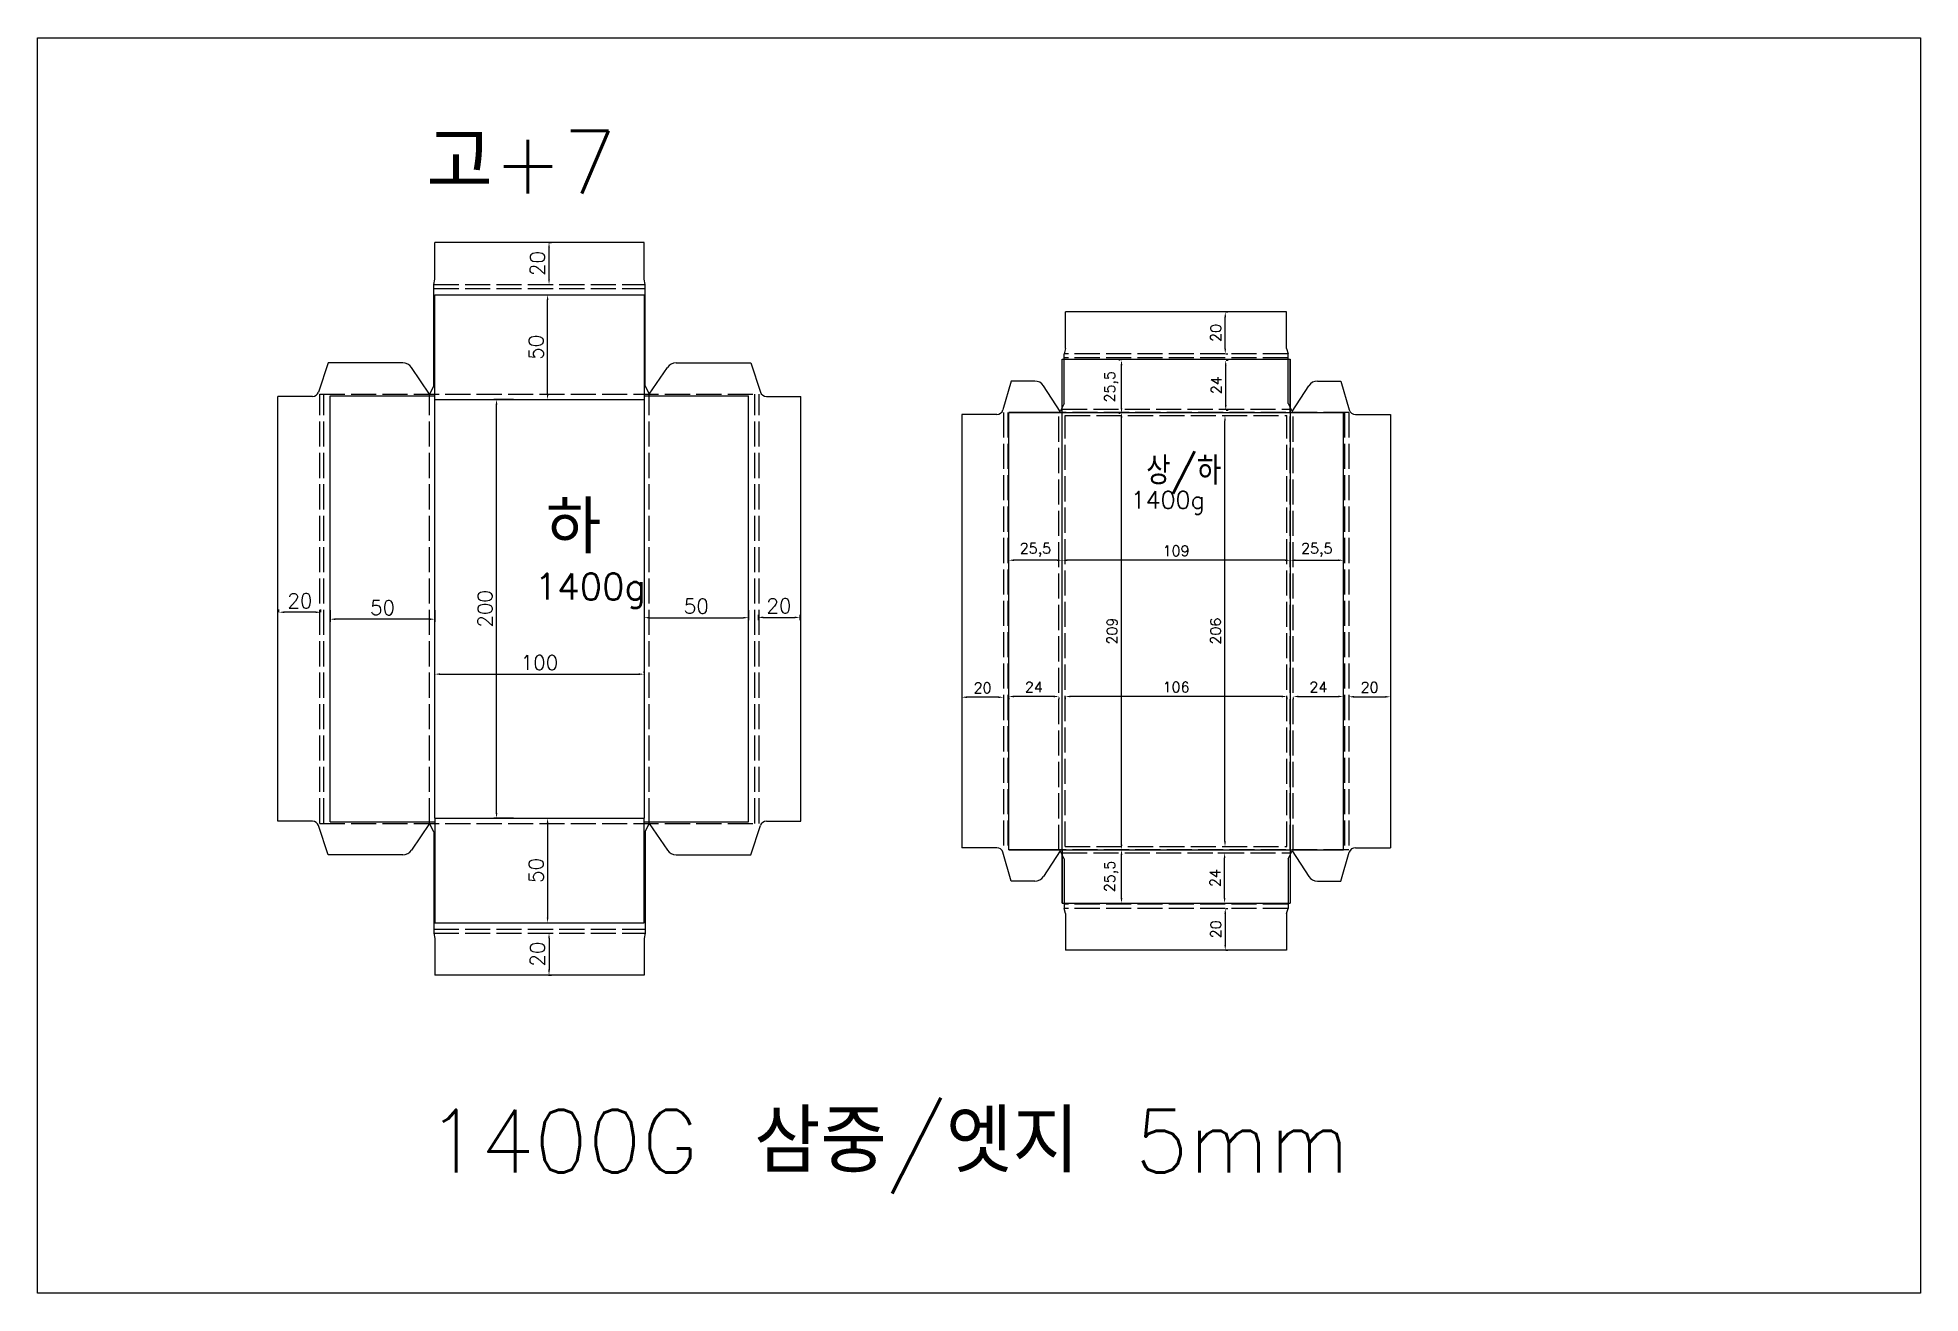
# Model space of a CAD drawing. Header units: millimetres. Extents: x 2179 to 11229, y 1198 to 3756.
# Drawn here: x 8029 to 8929, y 1435 to 2035 of the extents above; entities that cross this region are included whole.
import ezdxf

# ---------------------------------------------------------------- set-up
doc = ezdxf.new("R2010")
doc.units = ezdxf.units.MM
doc.linetypes.add('ACAD_ISO02W100', pattern=[15, 12, -3])
for name, color, linetype in [('기지', 7, 'Continuous'), ('인쇄지', 7, 'Continuous'), ('치수', 7, 'Continuous')]:
    doc.layers.add(name, color=color, linetype=linetype)
doc.styles.add('FHG', font='TXT.shx', dxfattribs={"height": 0.18, "bigfont": 'whgtxt.shx'})
doc.styles.get("Standard").update_dxf_attribs({"font": 'txt.shx', "bigfont": 'zfhg.shx'})
doc.dimstyles.new('ISO-25', dxfattribs={"dimtxt": 2.5, "dimasz": 2.5, "dimexe": 1.25, "dimexo": 0.625, "dimtad": 1, "dimtxsty": 'Standard', "dimcen": 2.5, "dimadec": 0, "dimazin": 0, "dimtfac": 1, "dimtmove": 0, "dimatfit": 3, "dimfxl": 0, "dimarcsym": 0})

msp = doc.modelspace()

# ---------------------------------------------------------------- texts
at = {"style": 'FHG'}
for s, p in [('고+7', (8214.727, 1960.72)), ('1400G 삼중/엣지 5mm', (8214.727, 1492.883))]:
    msp.add_text(s, height=30, dxfattribs=at).set_placement(p)
at = {"layer": '기지', "color": 1}
msp.add_text('상/하', height=13.3333, dxfattribs=at).set_placement((8558.759, 1821.627))
at = {"layer": '기지', "color": 1, "style": 'FHG'}
for s, height, p in [('1400g', 8.3333, (8551.372, 1810.128)), ('하', 25, (8271.784, 1788.763)), ('1400g', 12.5, (8266.503, 1766.665))]:
    msp.add_text(s, height=height, dxfattribs=at).set_placement(p)

# ---------------------------------------------------------------- blocks, each defined once
blk = doc.blocks.new('*D540')
at = {"layer": 'DEFPOINTS', "color": 0}
for p in [(8546.65, 1647.12), (8546.94, 1647.12), (8546.65, 1621.62)]:
    blk.add_point(p, dxfattribs=at)
at = {"layer": '치수', "color": 0, "lineweight": -2}
for p, q in [((8547.27, 1647.12), (8548.19, 1647.12)), ((8546.94, 1624.12), (8546.94, 1644.62)), ((8547.27, 1621.62), (8548.19, 1621.62))]:
    blk.add_line(p, q, dxfattribs=at)
at = {"layer": '치수', "color": 0}
for points in [[(8546.52, 1644.62), (8547.36, 1644.62), (8546.94, 1647.12)], [(8546.52, 1624.12), (8547.36, 1624.12), (8546.94, 1621.62)]]:
    blk.add_solid(points, dxfattribs=at)
at = {"layer": '치수', "color": 0, "insert": (8542.02, 1634.37), "char_height": 5, "attachment_point": 5, "rotation": 90}
blk.add_mtext('25,5', dxfattribs=at)
blk = doc.blocks.new('*D539')
at = {"layer": 'DEFPOINTS', "color": 0}
for p in [(8592.31, 1645.62), (8596.23, 1645.62), (8592.31, 1621.62)]:
    blk.add_point(p, dxfattribs=at)
at = {"layer": '치수', "color": 0, "lineweight": -2}
for p, q in [((8592.93, 1645.62), (8597.48, 1645.62)), ((8596.23, 1624.12), (8596.23, 1643.12)), ((8592.93, 1621.62), (8597.48, 1621.62))]:
    blk.add_line(p, q, dxfattribs=at)
at = {"layer": '치수', "color": 0}
for points in [[(8595.81, 1643.12), (8596.64, 1643.12), (8596.23, 1645.62)], [(8595.81, 1624.12), (8596.64, 1624.12), (8596.23, 1621.62)]]:
    blk.add_solid(points, dxfattribs=at)
at = {"layer": '치수', "color": 0, "insert": (8591.73, 1633.62), "char_height": 5, "attachment_point": 5, "rotation": 90}
blk.add_mtext('24', dxfattribs=at)
blk = doc.blocks.new('*D541')
at = {"layer": 'DEFPOINTS', "color": 0}
for p in [(8596.22, 1619.12), (8596.22, 1599.12), (8596.54, 1599.12)]:
    blk.add_point(p, dxfattribs=at)
at = {"layer": '치수', "color": 0, "lineweight": -2}
for p, q in [((8596.54, 1616.62), (8596.54, 1601.62)), ((8596.84, 1619.12), (8597.79, 1619.12)), ((8596.84, 1599.12), (8597.79, 1599.12))]:
    blk.add_line(p, q, dxfattribs=at)
at = {"layer": '치수', "color": 0}
for points in [[(8596.13, 1616.62), (8596.96, 1616.62), (8596.54, 1619.12)], [(8596.13, 1601.62), (8596.96, 1601.62), (8596.54, 1599.12)]]:
    blk.add_solid(points, dxfattribs=at)
at = {"layer": '치수', "color": 0, "insert": (8592.04, 1609.12), "char_height": 5, "attachment_point": 5, "rotation": 90}
blk.add_mtext('20', dxfattribs=at)
blk = doc.blocks.new('*D534')
at = {"layer": 'DEFPOINTS', "color": 0}
for p in [(8596.41, 1881.12), (8596.75, 1881.12), (8596.41, 1857.12)]:
    blk.add_point(p, dxfattribs=at)
at = {"layer": '치수', "color": 0, "lineweight": -2}
for p, q in [((8597.04, 1881.12), (8598, 1881.12)), ((8596.75, 1859.62), (8596.75, 1878.62)), ((8597.04, 1857.12), (8598, 1857.12))]:
    blk.add_line(p, q, dxfattribs=at)
at = {"layer": '치수', "color": 0}
for points in [[(8596.33, 1878.62), (8597.17, 1878.62), (8596.75, 1881.12)], [(8596.33, 1859.62), (8597.17, 1859.62), (8596.75, 1857.12)]]:
    blk.add_solid(points, dxfattribs=at)
at = {"layer": '치수', "color": 0, "insert": (8592.25, 1869.12), "char_height": 5, "attachment_point": 5, "rotation": 90}
blk.add_mtext('24', dxfattribs=at)
blk = doc.blocks.new('*D533')
at = {"layer": 'DEFPOINTS', "color": 0}
for p in [(8546.94, 1881.12), (8546.94, 1881.12), (8546.94, 1855.62)]:
    blk.add_point(p, dxfattribs=at)
at = {"layer": '치수', "color": 0, "lineweight": -2}
for p, q in [((8546.32, 1881.12), (8545.69, 1881.12)), ((8546.94, 1858.12), (8546.94, 1878.62)), ((8546.32, 1855.62), (8545.69, 1855.62))]:
    blk.add_line(p, q, dxfattribs=at)
at = {"layer": '치수', "color": 0}
for points in [[(8546.52, 1878.62), (8547.36, 1878.62), (8546.94, 1881.12)], [(8546.52, 1858.12), (8547.36, 1858.12), (8546.94, 1855.62)]]:
    blk.add_solid(points, dxfattribs=at)
at = {"layer": '치수', "color": 0, "insert": (8542.02, 1868.37), "char_height": 5, "attachment_point": 5, "rotation": 90}
blk.add_mtext('25,5', dxfattribs=at)
blk = doc.blocks.new('*D544')
at = {"layer": 'DEFPOINTS', "color": 0}
for p in [(8655.54, 1720.33), (8675.54, 1720.33), (8675.54, 1720.23)]:
    blk.add_point(p, dxfattribs=at)
at = {"layer": '치수', "color": 0, "lineweight": -2}
for p, q in [((8655.54, 1719.71), (8655.54, 1718.98)), ((8658.04, 1720.23), (8673.04, 1720.23)), ((8675.54, 1719.71), (8675.54, 1718.98))]:
    blk.add_line(p, q, dxfattribs=at)
at = {"layer": '치수', "color": 0}
for points in [[(8658.04, 1720.64), (8658.04, 1719.81), (8655.54, 1720.23)], [(8673.04, 1720.64), (8673.04, 1719.81), (8675.54, 1720.23)]]:
    blk.add_solid(points, dxfattribs=at)
at = {"layer": '치수', "color": 0, "insert": (8665.54, 1724.73), "char_height": 5, "attachment_point": 5}
blk.add_mtext('20', dxfattribs=at)
blk = doc.blocks.new('*D530')
at = {"layer": 'DEFPOINTS', "color": 0}
for p in [(8546.94, 1856.12), (8546.94, 1856.12), (8546.65, 1647.12)]:
    blk.add_point(p, dxfattribs=at)
at = {"layer": '치수', "color": 0, "lineweight": -2}
for p, q in [((8546.32, 1856.12), (8545.69, 1856.12)), ((8546.94, 1649.62), (8546.94, 1853.62)), ((8547.27, 1647.12), (8548.19, 1647.12))]:
    blk.add_line(p, q, dxfattribs=at)
at = {"layer": '치수', "color": 0}
for points in [[(8546.52, 1853.62), (8547.36, 1853.62), (8546.94, 1856.12)], [(8546.52, 1649.62), (8547.36, 1649.62), (8546.94, 1647.12)]]:
    blk.add_solid(points, dxfattribs=at)
at = {"layer": '치수', "color": 0, "insert": (8542.44, 1751.62), "char_height": 5, "attachment_point": 5, "rotation": 90}
blk.add_mtext('209', dxfattribs=at)
blk = doc.blocks.new('*D529')
at = {"layer": 'DEFPOINTS', "color": 0}
for p in [(8596.23, 1854.62), (8596.41, 1854.62), (8596.23, 1648.62)]:
    blk.add_point(p, dxfattribs=at)
at = {"layer": '치수', "color": 0, "lineweight": -2}
for p, q in [((8596.85, 1854.62), (8597.66, 1854.62)), ((8596.41, 1651.12), (8596.41, 1852.12)), ((8596.85, 1648.62), (8597.66, 1648.62))]:
    blk.add_line(p, q, dxfattribs=at)
at = {"layer": '치수', "color": 0}
for points in [[(8596, 1852.12), (8596.83, 1852.12), (8596.41, 1854.62)], [(8596, 1651.12), (8596.83, 1651.12), (8596.41, 1648.62)]]:
    blk.add_solid(points, dxfattribs=at)
at = {"layer": '치수', "color": 0, "insert": (8591.91, 1751.62), "char_height": 5, "attachment_point": 5, "rotation": 90}
blk.add_mtext('206', dxfattribs=at)
blk = doc.blocks.new('*D538')
at = {"layer": 'DEFPOINTS', "color": 0}
for p in [(8470.54, 1720.12), (8470.54, 1720.01), (8490.54, 1720.12)]:
    blk.add_point(p, dxfattribs=at)
at = {"layer": '치수', "color": 0, "lineweight": -2}
for p, q in [((8470.54, 1719.49), (8470.54, 1718.76)), ((8488.04, 1720.01), (8473.04, 1720.01)), ((8490.54, 1719.49), (8490.54, 1718.76))]:
    blk.add_line(p, q, dxfattribs=at)
at = {"layer": '치수', "color": 0}
for points in [[(8473.04, 1720.43), (8473.04, 1719.6), (8470.54, 1720.01)], [(8488.04, 1720.43), (8488.04, 1719.6), (8490.54, 1720.01)]]:
    blk.add_solid(points, dxfattribs=at)
at = {"layer": '치수', "color": 0, "insert": (8480.54, 1724.51), "char_height": 5, "attachment_point": 5}
blk.add_mtext('20', dxfattribs=at)
blk = doc.blocks.new('*D536')
at = {"layer": 'DEFPOINTS', "color": 0}
for p in [(8493.04, 1720.37), (8493.04, 1720.37), (8517.04, 1720.45)]:
    blk.add_point(p, dxfattribs=at)
at = {"layer": '치수', "color": 0, "lineweight": -2}
for p, q in [((8493.04, 1719.75), (8493.04, 1719.12)), ((8514.54, 1720.37), (8495.54, 1720.37)), ((8517.04, 1719.82), (8517.04, 1719.12))]:
    blk.add_line(p, q, dxfattribs=at)
at = {"layer": '치수', "color": 0}
for points in [[(8495.54, 1720.79), (8495.54, 1719.95), (8493.04, 1720.37)], [(8514.54, 1720.79), (8514.54, 1719.95), (8517.04, 1720.37)]]:
    blk.add_solid(points, dxfattribs=at)
at = {"layer": '치수', "color": 0, "insert": (8505.04, 1724.87), "char_height": 5, "attachment_point": 5}
blk.add_mtext('24', dxfattribs=at)
blk = doc.blocks.new('*D531')
at = {"layer": 'DEFPOINTS', "color": 0}
for p in [(8520.04, 1720.47), (8520.04, 1720.37), (8626.04, 1720.47)]:
    blk.add_point(p, dxfattribs=at)
at = {"layer": '치수', "color": 0, "lineweight": -2}
for p, q in [((8520.04, 1719.85), (8520.04, 1719.12)), ((8623.54, 1720.37), (8522.54, 1720.37)), ((8626.04, 1719.85), (8626.04, 1719.12))]:
    blk.add_line(p, q, dxfattribs=at)
at = {"layer": '치수', "color": 0}
for points in [[(8522.54, 1720.79), (8522.54, 1719.95), (8520.04, 1720.37)], [(8623.54, 1720.79), (8623.54, 1719.95), (8626.04, 1720.37)]]:
    blk.add_solid(points, dxfattribs=at)
at = {"layer": '치수', "color": 0, "insert": (8573.04, 1724.87), "char_height": 5, "attachment_point": 5}
blk.add_mtext('106', dxfattribs=at)
blk = doc.blocks.new('*D542')
at = {"layer": 'DEFPOINTS', "color": 0}
for p in [(8629.04, 1720.45), (8653.04, 1720.37), (8653.04, 1720.37)]:
    blk.add_point(p, dxfattribs=at)
at = {"layer": '치수', "color": 0, "lineweight": -2}
for p, q in [((8629.04, 1719.82), (8629.04, 1719.12)), ((8631.54, 1720.37), (8650.54, 1720.37)), ((8653.04, 1719.75), (8653.04, 1719.12))]:
    blk.add_line(p, q, dxfattribs=at)
at = {"layer": '치수', "color": 0}
for points in [[(8631.54, 1720.79), (8631.54, 1719.95), (8629.04, 1720.37)], [(8650.54, 1720.79), (8650.54, 1719.95), (8653.04, 1720.37)]]:
    blk.add_solid(points, dxfattribs=at)
at = {"layer": '치수', "color": 0, "insert": (8641.04, 1724.87), "char_height": 5, "attachment_point": 5}
blk.add_mtext('24', dxfattribs=at)
blk = doc.blocks.new('*D532')
at = {"layer": 'DEFPOINTS', "color": 0}
for p in [(8518.54, 1785.48), (8518.54, 1785.48), (8627.54, 1785.99)]:
    blk.add_point(p, dxfattribs=at)
at = {"layer": '치수', "color": 0, "lineweight": -2}
for p, q in [((8518.54, 1786.1), (8518.54, 1786.73)), ((8625.04, 1785.48), (8521.04, 1785.48)), ((8627.54, 1785.37), (8627.54, 1784.23))]:
    blk.add_line(p, q, dxfattribs=at)
at = {"layer": '치수', "color": 0}
for points in [[(8521.04, 1785.9), (8521.04, 1785.06), (8518.54, 1785.48)], [(8625.04, 1785.9), (8625.04, 1785.06), (8627.54, 1785.48)]]:
    blk.add_solid(points, dxfattribs=at)
at = {"layer": '치수', "color": 0, "insert": (8573.04, 1789.98), "char_height": 5, "attachment_point": 5}
blk.add_mtext('109', dxfattribs=at)
blk = doc.blocks.new('*D537')
at = {"layer": 'DEFPOINTS', "color": 0}
for p in [(8493.04, 1785.48), (8493.04, 1785.48), (8518.54, 1785.48)]:
    blk.add_point(p, dxfattribs=at)
at = {"layer": '치수', "color": 0, "lineweight": -2}
for p, q in [((8493.04, 1786.1), (8493.04, 1786.73)), ((8516.04, 1785.48), (8495.54, 1785.48)), ((8518.54, 1786.1), (8518.54, 1786.73))]:
    blk.add_line(p, q, dxfattribs=at)
at = {"layer": '치수', "color": 0}
for points in [[(8495.54, 1785.9), (8495.54, 1785.06), (8493.04, 1785.48)], [(8516.04, 1785.9), (8516.04, 1785.06), (8518.54, 1785.48)]]:
    blk.add_solid(points, dxfattribs=at)
at = {"layer": '치수', "color": 0, "insert": (8505.79, 1790.4), "char_height": 5, "attachment_point": 5}
blk.add_mtext('25,5', dxfattribs=at)
blk = doc.blocks.new('*D543')
at = {"layer": 'DEFPOINTS', "color": 0}
for p in [(8627.54, 1785.48), (8653.04, 1785.48), (8653.04, 1785.48)]:
    blk.add_point(p, dxfattribs=at)
at = {"layer": '치수', "color": 0, "lineweight": -2}
for p, q in [((8627.54, 1786.1), (8627.54, 1786.73)), ((8630.04, 1785.48), (8650.54, 1785.48)), ((8653.04, 1786.1), (8653.04, 1786.73))]:
    blk.add_line(p, q, dxfattribs=at)
at = {"layer": '치수', "color": 0}
for points in [[(8630.04, 1785.9), (8630.04, 1785.06), (8627.54, 1785.48)], [(8650.54, 1785.9), (8650.54, 1785.06), (8653.04, 1785.48)]]:
    blk.add_solid(points, dxfattribs=at)
at = {"layer": '치수', "color": 0, "insert": (8640.29, 1790.4), "char_height": 5, "attachment_point": 5}
blk.add_mtext('25,5', dxfattribs=at)
blk = doc.blocks.new('*D535')
at = {"layer": 'DEFPOINTS', "color": 0}
for p in [(8596.22, 1904.12), (8596.54, 1904.12), (8596.22, 1884.12)]:
    blk.add_point(p, dxfattribs=at)
at = {"layer": '치수', "color": 0, "lineweight": -2}
for p, q in [((8596.54, 1886.62), (8596.54, 1901.62)), ((8596.84, 1904.12), (8597.79, 1904.12)), ((8596.84, 1884.12), (8597.79, 1884.12))]:
    blk.add_line(p, q, dxfattribs=at)
at = {"layer": '치수', "color": 0}
for points in [[(8596.13, 1901.62), (8596.96, 1901.62), (8596.54, 1904.12)], [(8596.13, 1886.62), (8596.96, 1886.62), (8596.54, 1884.12)]]:
    blk.add_solid(points, dxfattribs=at)
at = {"layer": '치수', "color": 0, "insert": (8592.04, 1894.12), "char_height": 5, "attachment_point": 5, "rotation": 90}
blk.add_mtext('20', dxfattribs=at)
blk = doc.blocks.new('*D552')
at = {"layer": 'DEFPOINTS', "color": 0}
for p in [(8168.68, 1762.26), (8168.68, 1757.3), (8218.68, 1762.26)]:
    blk.add_point(p, dxfattribs=at)
at = {"layer": '치수', "color": 0, "lineweight": -2}
for p, q in [((8168.68, 1761.63), (8168.68, 1756.05)), ((8216.18, 1757.3), (8171.18, 1757.3)), ((8218.68, 1761.63), (8218.68, 1756.05))]:
    blk.add_line(p, q, dxfattribs=at)
at = {"layer": '치수', "color": 0}
for points in [[(8171.18, 1757.72), (8171.18, 1756.88), (8168.68, 1757.3)], [(8216.18, 1757.72), (8216.18, 1756.88), (8218.68, 1757.3)]]:
    blk.add_solid(points, dxfattribs=at)
at = {"layer": '치수', "color": 0, "insert": (8193.68, 1762.8), "char_height": 7, "attachment_point": 5}
blk.add_mtext('50', dxfattribs=at)
blk = doc.blocks.new('*D546')
at = {"layer": 'DEFPOINTS', "color": 0}
for p in [(8144.18, 1760.63), (8144.18, 1760.09), (8164.18, 1760.09)]:
    blk.add_point(p, dxfattribs=at)
at = {"layer": '치수', "color": 0, "lineweight": -2}
for p, q in [((8144.18, 1760.72), (8144.18, 1761.88)), ((8161.68, 1760.63), (8146.68, 1760.63)), ((8164.18, 1760.72), (8164.18, 1761.88))]:
    blk.add_line(p, q, dxfattribs=at)
at = {"layer": '치수', "color": 0}
for points in [[(8146.68, 1761.05), (8146.68, 1760.22), (8144.18, 1760.63)], [(8161.68, 1761.05), (8161.68, 1760.22), (8164.18, 1760.63)]]:
    blk.add_solid(points, dxfattribs=at)
at = {"layer": '치수', "color": 0, "insert": (8154.18, 1766.13), "char_height": 7, "attachment_point": 5}
blk.add_mtext('20', dxfattribs=at)
blk = doc.blocks.new('*D545')
at = {"layer": 'DEFPOINTS', "color": 0}
for p in [(8248.18, 1862.26), (8256.84, 1862.26), (8256.84, 1662.26)]:
    blk.add_point(p, dxfattribs=at)
at = {"layer": '치수', "color": 0, "lineweight": -2}
for p, q in [((8256.22, 1862.26), (8246.93, 1862.26)), ((8248.18, 1664.76), (8248.18, 1859.76)), ((8256.22, 1662.26), (8246.93, 1662.26))]:
    blk.add_line(p, q, dxfattribs=at)
at = {"layer": '치수', "color": 0}
for points in [[(8247.76, 1859.76), (8248.59, 1859.76), (8248.18, 1862.26)], [(8247.76, 1664.76), (8248.59, 1664.76), (8248.18, 1662.26)]]:
    blk.add_solid(points, dxfattribs=at)
at = {"layer": '치수', "color": 0, "insert": (8242.68, 1762.26), "char_height": 7, "attachment_point": 5, "rotation": 90}
blk.add_mtext('200', dxfattribs=at)
blk = doc.blocks.new('*D554')
at = {"layer": 'DEFPOINTS', "color": 0}
for p in [(8268.68, 1662.26), (8268.68, 1612.26), (8272.59, 1612.26)]:
    blk.add_point(p, dxfattribs=at)
at = {"layer": '치수', "color": 0, "lineweight": -2}
for p, q in [((8269.31, 1662.26), (8273.84, 1662.26)), ((8272.59, 1659.76), (8272.59, 1614.76)), ((8269.31, 1612.26), (8273.84, 1612.26))]:
    blk.add_line(p, q, dxfattribs=at)
at = {"layer": '치수', "color": 0}
for points in [[(8272.17, 1659.76), (8273, 1659.76), (8272.59, 1662.26)], [(8272.17, 1614.76), (8273, 1614.76), (8272.59, 1612.26)]]:
    blk.add_solid(points, dxfattribs=at)
at = {"layer": '치수', "color": 0, "insert": (8267.09, 1637.26), "char_height": 7, "attachment_point": 5, "rotation": 90}
blk.add_mtext('50', dxfattribs=at)
blk = doc.blocks.new('*D549')
at = {"layer": 'DEFPOINTS', "color": 0}
for p in [(8272.35, 1607.26), (8272.35, 1587.26), (8273.27, 1587.26)]:
    blk.add_point(p, dxfattribs=at)
at = {"layer": '치수', "color": 0, "lineweight": -2}
for p, q in [((8272.98, 1607.26), (8274.52, 1607.26)), ((8273.27, 1604.76), (8273.27, 1589.76)), ((8272.98, 1587.26), (8274.52, 1587.26))]:
    blk.add_line(p, q, dxfattribs=at)
at = {"layer": '치수', "color": 0}
for points in [[(8272.86, 1604.76), (8273.69, 1604.76), (8273.27, 1607.26)], [(8272.86, 1589.76), (8273.69, 1589.76), (8273.27, 1587.26)]]:
    blk.add_solid(points, dxfattribs=at)
at = {"layer": '치수', "color": 0, "insert": (8267.77, 1597.26), "char_height": 7, "attachment_point": 5, "rotation": 90}
blk.add_mtext('20', dxfattribs=at)
blk = doc.blocks.new('*D553')
at = {"layer": 'DEFPOINTS', "color": 0}
for p in [(8318.68, 1762.26), (8368.68, 1762.26), (8368.68, 1758.02)]:
    blk.add_point(p, dxfattribs=at)
at = {"layer": '치수', "color": 0, "lineweight": -2}
for p, q in [((8318.68, 1761.63), (8318.68, 1756.77)), ((8321.18, 1758.02), (8366.18, 1758.02)), ((8368.68, 1761.63), (8368.68, 1756.77))]:
    blk.add_line(p, q, dxfattribs=at)
at = {"layer": '치수', "color": 0}
for points in [[(8321.18, 1758.44), (8321.18, 1757.61), (8318.68, 1758.02)], [(8366.18, 1758.44), (8366.18, 1757.61), (8368.68, 1758.02)]]:
    blk.add_solid(points, dxfattribs=at)
at = {"layer": '치수', "color": 0, "insert": (8343.68, 1763.52), "char_height": 7, "attachment_point": 5}
blk.add_mtext('50', dxfattribs=at)
blk = doc.blocks.new('*D551')
at = {"layer": 'DEFPOINTS', "color": 0}
for p in [(8218.68, 1731.05), (8318.68, 1731.05), (8318.68, 1731.05)]:
    blk.add_point(p, dxfattribs=at)
at = {"layer": '치수', "color": 0, "lineweight": -2}
for p, q in [((8218.68, 1731.67), (8218.68, 1732.3)), ((8221.18, 1731.05), (8316.18, 1731.05)), ((8318.68, 1731.67), (8318.68, 1732.3))]:
    blk.add_line(p, q, dxfattribs=at)
at = {"layer": '치수', "color": 0}
for points in [[(8221.18, 1731.46), (8221.18, 1730.63), (8218.68, 1731.05)], [(8316.18, 1731.46), (8316.18, 1730.63), (8318.68, 1731.05)]]:
    blk.add_solid(points, dxfattribs=at)
at = {"layer": '치수', "color": 0, "insert": (8268.68, 1736.55), "char_height": 7, "attachment_point": 5}
blk.add_mtext('100', dxfattribs=at)
blk = doc.blocks.new('*D547')
at = {"layer": 'DEFPOINTS', "color": 0}
for p in [(8373.18, 1760.09), (8393.18, 1760.09), (8393.18, 1758.17)]:
    blk.add_point(p, dxfattribs=at)
at = {"layer": '치수', "color": 0, "lineweight": -2}
for p, q in [((8373.18, 1759.47), (8373.18, 1756.92)), ((8375.68, 1758.17), (8390.68, 1758.17)), ((8393.18, 1759.47), (8393.18, 1756.92))]:
    blk.add_line(p, q, dxfattribs=at)
at = {"layer": '치수', "color": 0}
for points in [[(8375.68, 1758.58), (8375.68, 1757.75), (8373.18, 1758.17)], [(8390.68, 1758.58), (8390.68, 1757.75), (8393.18, 1758.17)]]:
    blk.add_solid(points, dxfattribs=at)
at = {"layer": '치수', "color": 0, "insert": (8383.18, 1763.67), "char_height": 7, "attachment_point": 5}
blk.add_mtext('20', dxfattribs=at)
blk = doc.blocks.new('*D550')
at = {"layer": 'DEFPOINTS', "color": 0}
for p in [(8268.68, 1912.26), (8272.59, 1912.26), (8268.68, 1862.26)]:
    blk.add_point(p, dxfattribs=at)
at = {"layer": '치수', "color": 0, "lineweight": -2}
for p, q in [((8269.31, 1912.26), (8273.84, 1912.26)), ((8272.59, 1864.76), (8272.59, 1909.76)), ((8269.31, 1862.26), (8273.84, 1862.26))]:
    blk.add_line(p, q, dxfattribs=at)
at = {"layer": '치수', "color": 0}
for points in [[(8272.17, 1909.76), (8273, 1909.76), (8272.59, 1912.26)], [(8272.17, 1864.76), (8273, 1864.76), (8272.59, 1862.26)]]:
    blk.add_solid(points, dxfattribs=at)
at = {"layer": '치수', "color": 0, "insert": (8267.09, 1887.26), "char_height": 7, "attachment_point": 5, "rotation": 90}
blk.add_mtext('50', dxfattribs=at)
blk = doc.blocks.new('*D548')
at = {"layer": 'DEFPOINTS', "color": 0}
for p in [(8272.35, 1937.26), (8273.27, 1937.26), (8272.35, 1917.26)]:
    blk.add_point(p, dxfattribs=at)
at = {"layer": '치수', "color": 0, "lineweight": -2}
for p, q in [((8272.98, 1937.26), (8274.52, 1937.26)), ((8273.27, 1919.76), (8273.27, 1934.76)), ((8272.98, 1917.26), (8274.52, 1917.26))]:
    blk.add_line(p, q, dxfattribs=at)
at = {"layer": '치수', "color": 0}
for points in [[(8272.86, 1934.76), (8273.69, 1934.76), (8273.27, 1937.26)], [(8272.86, 1919.76), (8273.69, 1919.76), (8273.27, 1917.26)]]:
    blk.add_solid(points, dxfattribs=at)
at = {"layer": '치수', "color": 0, "insert": (8267.77, 1927.26), "char_height": 7, "attachment_point": 5, "rotation": 90}
blk.add_mtext('20', dxfattribs=at)

# ---------------------------------------------------------------- dimensions: what is measured, and where the dimension line sits
at = {"layer": '치수', "color": 4}
for base, p1, p2, angle, picture, middle in [((8273.272, 1937.257), (8272.351, 1917.257), (8272.351, 1937.257), 90, '*D548', (8267.772, 1927.257)), ((8272.586, 1912.257), (8268.683, 1862.257), (8268.683, 1912.257), 90, '*D550', (8267.086, 1887.257)), ((8248.175, 1862.257), (8256.841, 1662.257), (8256.841, 1862.257), 90, '*D545', (8242.675, 1762.257)), ((8272.586, 1612.257), (8268.683, 1662.257), (8268.683, 1612.257), 270, '*D554', (8267.086, 1637.257)), ((8273.272, 1587.257), (8272.351, 1607.257), (8272.351, 1587.257), 270, '*D549', (8267.772, 1597.257))]:
    dim = msp.add_linear_dim(base=base, p1=p1, p2=p2, angle=angle, dimstyle='ISO-25', override={"dimtxt": 7, "dimgap": 2}, dxfattribs=at)
    dim.commit()
    dim.dimension.update_dxf_attribs({"geometry": picture, "text_midpoint": middle})
at = {"layer": '치수', "color": 1}
for base, p1, p2, angle, picture, middle in [((8596.542, 1904.122), (8596.218, 1884.122), (8596.218, 1904.122), 270, '*D535', (8592.042, 1894.122)), ((8596.749, 1881.122), (8596.415, 1857.122), (8596.415, 1881.122), 90, '*D534', (8592.249, 1869.122)), ((8596.415, 1854.622), (8596.227, 1648.622), (8596.227, 1854.622), 90, '*D529', (8591.915, 1751.622)), ((8653.039, 1720.371), (8629.039, 1720.447), (8653.039, 1720.372), 180, '*D542', (8641.039, 1724.871)), ((8675.539, 1720.228), (8655.539, 1720.334), (8675.539, 1720.334), 180, '*D544', (8665.539, 1724.728)), ((8596.227, 1645.622), (8592.306, 1621.622), (8592.306, 1645.622), 90, '*D539', (8591.727, 1633.622)), ((8596.542, 1599.122), (8596.218, 1619.122), (8596.218, 1599.122), 90, '*D541', (8592.042, 1609.122))]:
    dim = msp.add_linear_dim(base=base, p1=p1, p2=p2, angle=angle, dimstyle='ISO-25', override={"dimtxt": 5, "dimgap": 2}, dxfattribs=at)
    dim.commit()
    dim.dimension.update_dxf_attribs({"geometry": picture, "text_midpoint": middle})
at = {"layer": '치수', "color": 3}
for base, p1, p2, angle, override, picture, middle in [((8546.941, 1881.122), (8546.941, 1855.622), (8546.941, 1881.122), 90, {"dimtxt": 5, "dimgap": 2, "dimtmove": 1}, '*D533', (8542.024, 1868.372)), ((8546.941, 1856.122), (8546.646, 1647.122), (8546.941, 1856.122), 90, {"dimtxt": 5, "dimgap": 2, "dimtmove": 1}, '*D530', (8542.441, 1751.622)), ((8653.039, 1785.48), (8627.539, 1785.48), (8653.039, 1785.48), 180, {"dimtxt": 5, "dimgap": 2, "dimtmove": 1}, '*D543', (8640.289, 1790.396)), ((8546.941, 1647.122), (8546.646, 1621.622), (8546.646, 1647.122), 90, {"dimtxt": 5, "dimgap": 2}, '*D540', (8542.024, 1634.372))]:
    dim = msp.add_linear_dim(base=base, p1=p1, p2=p2, angle=angle, dimstyle='ISO-25', override=override, dxfattribs=at)
    dim.commit()
    dim.dimension.update_dxf_attribs({"geometry": picture, "text_midpoint": middle})
for base, p1, p2, picture, middle in [((8493.039, 1785.48), (8518.539, 1785.48), (8493.039, 1785.48), '*D537', (8505.789, 1790.396)), ((8518.539, 1785.48), (8627.539, 1785.992), (8518.539, 1785.48), '*D532', (8573.039, 1789.98))]:
    dim = msp.add_linear_dim(base=base, p1=p1, p2=p2, dimstyle='ISO-25', override={"dimtxt": 5, "dimgap": 2, "dimtmove": 1}, dxfattribs=at)
    dim.commit()
    dim.dimension.update_dxf_attribs({"geometry": picture, "text_midpoint": middle})
at = {"layer": '치수', "color": 4}
for base, p1, p2, picture, middle in [((8144.183, 1760.632), (8164.183, 1760.094), (8144.183, 1760.094), '*D546', (8154.183, 1766.132)), ((8168.683, 1757.3), (8218.683, 1762.257), (8168.683, 1762.257), '*D552', (8193.683, 1762.8)), ((8368.683, 1758.022), (8318.683, 1762.257), (8368.683, 1762.257), '*D553', (8343.683, 1763.522)), ((8393.183, 1758.167), (8373.183, 1760.094), (8393.183, 1760.094), '*D547', (8383.183, 1763.667)), ((8318.683, 1731.047), (8218.683, 1731.047), (8318.683, 1731.047), '*D551', (8268.683, 1736.547))]:
    dim = msp.add_linear_dim(base=base, p1=p1, p2=p2, dimstyle='ISO-25', override={"dimtxt": 7, "dimgap": 2}, dxfattribs=at)
    dim.commit()
    dim.dimension.update_dxf_attribs({"geometry": picture, "text_midpoint": middle})
at = {"layer": '치수', "color": 1}
for base, p1, p2, picture, middle in [((8493.039, 1720.371), (8517.039, 1720.447), (8493.039, 1720.372), '*D536', (8505.039, 1724.871)), ((8520.039, 1720.372), (8626.039, 1720.474), (8520.039, 1720.474), '*D531', (8573.039, 1724.872)), ((8470.539, 1720.014), (8490.539, 1720.12), (8470.539, 1720.12), '*D538', (8480.539, 1724.514))]:
    dim = msp.add_linear_dim(base=base, p1=p1, p2=p2, dimstyle='ISO-25', override={"dimtxt": 5, "dimgap": 2}, dxfattribs=at)
    dim.commit()
    dim.dimension.update_dxf_attribs({"geometry": picture, "text_midpoint": middle})

# ---------------------------------------------------------------- linework, layer by layer
at = {"color": 6}
msp.add_lwpolyline([(8028.818, 2035.181), (8928.818, 2035.181), (8928.818, 1435.181), (8028.818, 1435.181)], close=True, dxfattribs=at)
at = {"layer": '기지'}
for p, q in [((8218.683, 1862.257), (8218.683, 1912.257)), ((8218.683, 1912.257), (8318.683, 1912.257)), ((8318.683, 1912.257), (8318.683, 1862.257)), ((8518.539, 1856.122), (8518.539, 1881.622)), ((8518.539, 1881.622), (8627.539, 1881.622)), ((8627.539, 1856.122), (8627.539, 1881.622)), ((8168.683, 1864.057), (8218.683, 1864.057)), ((8168.683, 1660.457), (8168.683, 1864.057)), ((8318.683, 1864.057), (8368.683, 1864.057)), ((8368.683, 1660.457), (8368.683, 1864.057)), ((8493.039, 1647.122), (8493.039, 1856.122)), ((8518.539, 1856.122), (8493.039, 1856.122)), ((8627.539, 1856.122), (8653.039, 1856.122)), ((8653.039, 1647.122), (8653.039, 1856.122)), ((8168.683, 1660.457), (8218.683, 1660.457)), ((8218.683, 1662.257), (8218.683, 1612.257)), ((8318.683, 1612.257), (8318.683, 1662.257)), ((8318.683, 1660.457), (8368.683, 1660.457)), ((8518.539, 1647.122), (8493.039, 1647.122)), ((8518.539, 1647.122), (8518.539, 1621.622)), ((8627.539, 1647.122), (8627.539, 1621.622)), ((8627.539, 1647.122), (8653.039, 1647.122)), ((8518.539, 1621.622), (8627.539, 1621.622)), ((8218.683, 1612.257), (8318.683, 1612.257))]:
    msp.add_line(p, q, dxfattribs=at)
at = {"layer": '기지', "color": 3}
for p, q in [((8518.539, 1621.622), (8518.539, 1881.622)), ((8627.539, 1881.622), (8627.539, 1621.622)), ((8493.039, 1856.122), (8653.039, 1856.122)), ((8493.039, 1647.122), (8653.039, 1647.122))]:
    msp.add_line(p, q, dxfattribs=at)
at = {"layer": '기지', "color": 5}
for p, q in [((8218.683, 1662.257), (8218.683, 1862.257)), ((8218.683, 1862.257), (8318.683, 1862.257)), ((8318.683, 1862.257), (8318.683, 1662.257)), ((8218.683, 1662.257), (8318.683, 1662.257))]:
    msp.add_line(p, q, dxfattribs=at)
at = {"layer": '인쇄지', "color": 3}
for p, q in [((8318.683, 1937.257), (8218.683, 1937.257)), ((8218.683, 1919.757), (8218.683, 1937.257)), ((8318.683, 1919.757), (8318.683, 1937.257)), ((8218.183, 1917.257), (8218.683, 1919.757)), ((8218.183, 1868.757), (8218.183, 1917.257)), ((8319.183, 1917.257), (8318.683, 1919.757)), ((8319.183, 1868.757), (8319.183, 1917.257)), ((8167.683, 1879.757), (8163.042, 1865.81)), ((8203.358, 1879.757), (8167.683, 1879.757)), ((8216.183, 1864.757), (8207.496, 1877.564)), ((8321.183, 1864.757), (8329.87, 1877.564)), ((8334.008, 1879.757), (8369.683, 1879.757)), ((8369.683, 1879.757), (8374.324, 1865.81)), ((8143.683, 1660.757), (8143.683, 1863.757)), ((8160.196, 1863.757), (8143.683, 1863.757)), ((8218.183, 1868.757), (8216.183, 1864.757)), ((8319.183, 1868.757), (8321.183, 1864.757)), ((8377.17, 1863.757), (8393.683, 1863.757)), ((8393.683, 1660.757), (8393.683, 1863.757)), ((8160.196, 1660.757), (8143.683, 1660.757)), ((8167.683, 1644.757), (8163.042, 1658.704)), ((8216.183, 1659.757), (8207.496, 1646.95)), ((8218.183, 1655.757), (8216.183, 1659.757)), ((8319.183, 1655.757), (8321.183, 1659.757)), ((8321.183, 1659.757), (8329.87, 1646.95)), ((8369.683, 1644.757), (8374.324, 1658.704)), ((8377.17, 1660.757), (8393.683, 1660.757)), ((8218.183, 1655.757), (8218.183, 1607.257)), ((8319.183, 1655.757), (8319.183, 1607.257)), ((8203.358, 1644.757), (8167.683, 1644.757)), ((8334.008, 1644.757), (8369.683, 1644.757)), ((8218.183, 1607.257), (8218.683, 1604.757)), ((8218.683, 1604.757), (8218.683, 1587.257)), ((8319.183, 1607.257), (8318.683, 1604.757)), ((8318.683, 1604.757), (8318.683, 1587.257)), ((8318.683, 1587.257), (8218.683, 1587.257))]:
    msp.add_line(p, q, dxfattribs=at)
at = {"layer": '인쇄지', "color": 4, "linetype": 'ACAD_ISO02W100'}
for p, q in [((8218.183, 1917.257), (8319.183, 1917.257)), ((8218.183, 1915.257), (8319.183, 1915.257)), ((8626.539, 1884.122), (8519.539, 1884.122)), ((8626.539, 1882.122), (8519.539, 1882.122)), ((8163.683, 1864.757), (8373.683, 1864.757)), ((8163.683, 1659.757), (8163.683, 1864.757)), ((8165.683, 1659.757), (8165.683, 1864.757)), ((8216.183, 1659.757), (8216.183, 1864.757)), ((8321.183, 1659.757), (8321.183, 1864.757)), ((8371.683, 1659.757), (8371.683, 1864.757)), ((8373.683, 1659.757), (8373.683, 1864.757)), ((8490.539, 1856.122), (8490.539, 1647.122)), ((8655.539, 1856.122), (8490.539, 1856.122)), ((8492.539, 1856.122), (8492.539, 1647.122)), ((8518.539, 1647.122), (8518.539, 1856.122)), ((8627.539, 1647.122), (8627.539, 1856.122)), ((8653.539, 1856.122), (8653.539, 1647.122)), ((8655.539, 1856.122), (8655.539, 1647.122)), ((8163.683, 1659.757), (8373.683, 1659.757)), ((8655.539, 1647.122), (8490.539, 1647.122)), ((8626.539, 1621.122), (8519.539, 1621.122)), ((8626.539, 1619.122), (8519.539, 1619.122)), ((8218.183, 1609.257), (8319.183, 1609.257)), ((8218.183, 1607.257), (8319.183, 1607.257))]:
    msp.add_line(p, q, dxfattribs=at)
at = {"layer": '인쇄지', "color": 6}
for p, q in [((8625.889, 1904.122), (8520.189, 1904.122)), ((8520.189, 1886.622), (8520.189, 1904.122)), ((8625.889, 1886.622), (8625.889, 1904.122)), ((8520.189, 1886.622), (8519.539, 1884.122)), ((8519.539, 1860.4), (8519.539, 1884.122)), ((8625.889, 1886.622), (8626.539, 1884.122)), ((8626.539, 1860.4), (8626.539, 1884.122)), ((8494.241, 1871.122), (8490.233, 1857.288)), ((8505.441, 1871.122), (8494.241, 1871.122)), ((8517.589, 1856.622), (8509.632, 1868.849)), ((8628.489, 1856.622), (8636.446, 1868.849)), ((8640.637, 1871.122), (8651.837, 1871.122)), ((8651.837, 1871.122), (8655.845, 1857.288)), ((8470.539, 1855.122), (8470.539, 1648.122)), ((8487.352, 1855.122), (8470.539, 1855.122)), ((8519.539, 1860.4), (8517.589, 1856.622)), ((8626.539, 1860.4), (8628.489, 1856.622)), ((8658.726, 1855.122), (8675.539, 1855.122)), ((8675.539, 1855.122), (8675.539, 1648.122)), ((8487.352, 1648.122), (8470.539, 1648.122)), ((8658.726, 1648.122), (8675.539, 1648.122)), ((8494.241, 1632.122), (8490.233, 1645.957)), ((8517.589, 1646.622), (8509.632, 1634.395)), ((8519.539, 1642.845), (8517.589, 1646.622)), ((8519.539, 1642.845), (8519.539, 1619.122)), ((8626.539, 1642.845), (8628.489, 1646.622)), ((8626.539, 1642.845), (8626.539, 1619.122)), ((8628.489, 1646.622), (8636.446, 1634.395)), ((8651.837, 1632.122), (8655.845, 1645.957)), ((8505.442, 1632.122), (8494.241, 1632.122)), ((8640.637, 1632.122), (8651.837, 1632.122)), ((8520.189, 1616.622), (8519.539, 1619.122)), ((8520.189, 1616.622), (8520.189, 1599.122)), ((8625.889, 1616.622), (8626.539, 1619.122)), ((8625.889, 1616.622), (8625.889, 1599.122)), ((8625.889, 1599.122), (8520.189, 1599.122))]:
    msp.add_line(p, q, dxfattribs=at)
at = {"layer": '인쇄지', "color": 3}
for centre, radius, start, end in [((8203.358, 1874.757), 5, 34.149117, 90), ((8334.008, 1874.757), 5, 90, 145.850883), ((8160.196, 1866.757), 3, 270, 341.595662), ((8377.17, 1866.757), 3, 198.404338, 270), ((8160.196, 1657.757), 3, 18.404338, 90), ((8377.17, 1657.757), 3, 90, 161.595662), ((8203.358, 1649.757), 5, 270, 325.850883), ((8334.008, 1649.757), 5, 214.149117, 270)]:
    msp.add_arc(centre, radius, start, end, dxfattribs=at)
at = {"layer": '인쇄지', "color": 6}
for centre, radius, start, end in [((8505.441, 1866.122), 5, 33.053813, 90), ((8640.637, 1866.122), 5, 90, 146.946187), ((8487.352, 1858.122), 3, 270, 343.842527), ((8658.726, 1858.122), 3, 196.157473, 270), ((8487.352, 1645.122), 3, 16.157473, 90), ((8658.726, 1645.122), 3, 90, 163.842527), ((8505.442, 1637.122), 5, 270, 326.94619), ((8640.637, 1637.122), 5, 213.05381, 270)]:
    msp.add_arc(centre, radius, start, end, dxfattribs=at)
at = {"layer": '치수', "color": 2, "linetype": 'ACAD_ISO02W100'}
for p, q in [((8517.039, 1647.122), (8517.039, 1856.122)), ((8518.539, 1857.622), (8627.539, 1857.622)), ((8520.039, 1648.622), (8520.039, 1854.622)), ((8520.039, 1854.622), (8626.039, 1854.622)), ((8626.039, 1648.622), (8626.039, 1854.622)), ((8629.039, 1647.122), (8629.039, 1856.122)), ((8520.039, 1648.622), (8626.039, 1648.622)), ((8518.539, 1645.622), (8627.539, 1645.622))]:
    msp.add_line(p, q, dxfattribs=at)

msp.set_redraw_order([(e.dxf.handle, doc.entitydb.next_handle()) for e in msp.query("TEXT MTEXT ATTDEF DIMENSION ARC_DIMENSION")])  # texts and dimensions are drawn at this point

doc.saveas('drawing.dxf')
